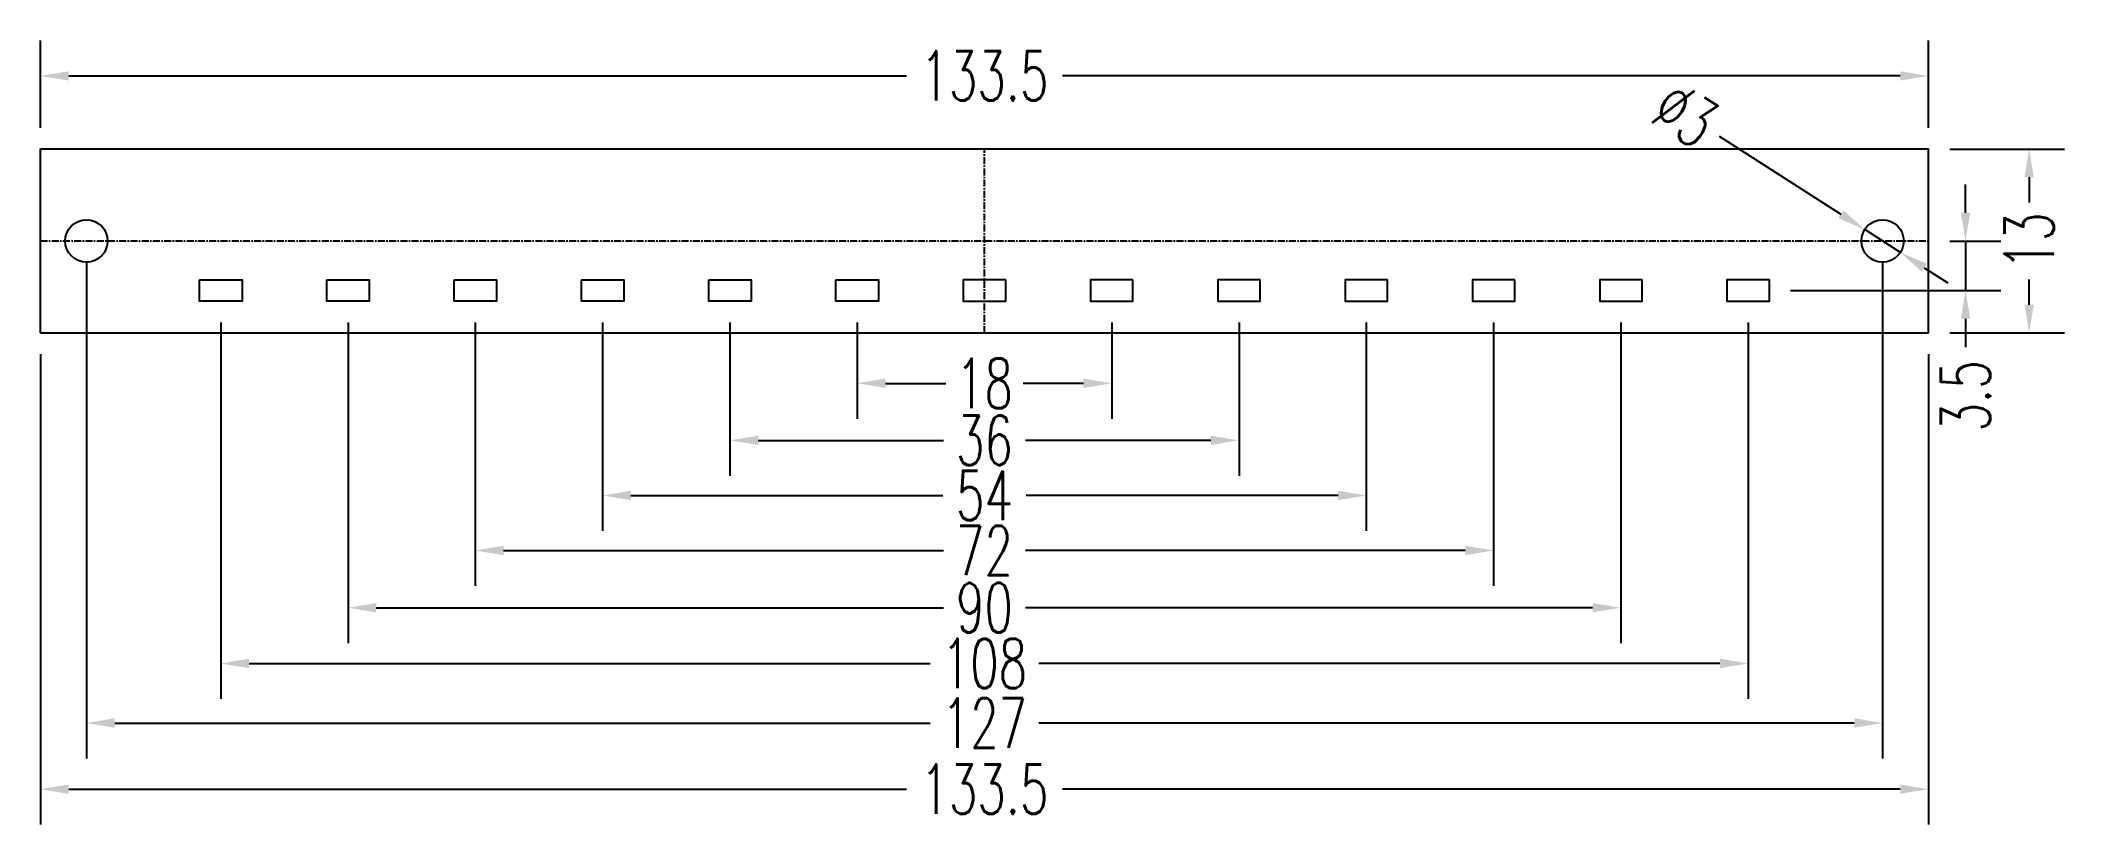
# Model space of a CAD drawing. Header units: millimetres. Extents: x -2018 to 1793, y 1393 to 1813.
# Drawn here: x 1650.4 to 1793.5, y 1646.8 to 1702.2 of the extents above; entities that cross this region are included whole.
import ezdxf

# ---------------------------------------------------------------- set-up
doc = ezdxf.new("R2010")
doc.units = ezdxf.units.MM
doc.linetypes.add('CENTER', pattern=[0.6, 0.375, -0.075, 0.075, -0.075])
doc.styles.add('romans', font='romans.shx', dxfattribs={"width": 0.67, "bigfont": 'fangsong.shx'})
doc.dimstyles.new('MSTD', dxfattribs={"dimtxt": 3.5, "dimasz": 2, "dimexe": 2.5, "dimexo": 1.5, "dimgap": 1, "dimtad": 0, "dimdsep": 46, "dimtxsty": 'romans', "dimcen": 0, "dimclrd": 5, "dimclre": 5, "dimclrt": 3, "dimadec": 1, "dimazin": 0, "dimtfac": 0.5, "dimtmove": 0, "dimatfit": 3, "dimfxl": 1, "dimarcsym": 0})

msp = doc.modelspace()

# ---------------------------------------------------------------- blocks, each defined once
blk = doc.blocks.new('*D312')
at = {"color": 5, "lineweight": -2}
for p, q in [((1382.91, -1070.57), (1391.52, -1076.09)), ((1395.73, -1078.79), (1393.2, -1077.17)), ((1397.41, -1079.87), (1399.09, -1080.94))]:
    blk.add_line(p, q, dxfattribs=at)
at = {"color": 5}
for points in [[(1391.7, -1075.81), (1391.34, -1076.37), (1393.2, -1077.17)], [(1397.59, -1079.58), (1397.23, -1080.15), (1395.73, -1078.79)]]:
    blk.add_solid(points, dxfattribs=at)
at = {"layer": 'Defpoints', "color": 0}
for p in [(1393.2, -1077.17), (1395.73, -1078.79)]:
    blk.add_point(p, dxfattribs=at)
at = {"color": 3, "insert": (1380.51, -1069.04), "char_height": 3.5, "attachment_point": 5, "rotation": 327.3555, "style": 'romans'}
blk.add_mtext('∅3', dxfattribs=at)
blk = doc.blocks.new('*D311')
at = {"color": 5, "lineweight": -2}
for p, q in [((1400.33, -1075.98), (1400.33, -1073.98)), ((1399.21, -1077.98), (1402.83, -1077.98)), ((1400.33, -1077.98), (1400.33, -1081.48)), ((1387.96, -1081.48), (1402.83, -1081.48)), ((1400.33, -1083.48), (1400.33, -1085.48))]:
    blk.add_line(p, q, dxfattribs=at)
at = {"color": 5}
for points in [[(1400, -1075.98), (1400.66, -1075.98), (1400.33, -1077.98)], [(1400, -1083.48), (1400.66, -1083.48), (1400.33, -1081.48)]]:
    blk.add_solid(points, dxfattribs=at)
at = {"layer": 'Defpoints', "color": 0}
for p in [(1397.71, -1077.98), (1386.46, -1081.48), (1400.33, -1081.48)]:
    blk.add_point(p, dxfattribs=at)
at = {"color": 3, "insert": (1400.33, -1088.93), "char_height": 3.5, "attachment_point": 5, "rotation": 90, "style": 'romans'}
blk.add_mtext('3.5', dxfattribs=at)
blk = doc.blocks.new('*D310')
at = {"color": 5, "lineweight": -2}
for p, q in [((1264.21, -1085.98), (1264.21, -1119.22)), ((1397.71, -1085.98), (1397.71, -1119.22)), ((1266.21, -1116.72), (1325.44, -1116.72)), ((1395.71, -1116.72), (1336.49, -1116.72))]:
    blk.add_line(p, q, dxfattribs=at)
at = {"color": 5}
for points in [[(1266.21, -1116.39), (1266.21, -1117.05), (1264.21, -1116.72)], [(1395.71, -1116.39), (1395.71, -1117.05), (1397.71, -1116.72)]]:
    blk.add_solid(points, dxfattribs=at)
at = {"layer": 'Defpoints', "color": 0}
for p in [(1264.21, -1084.48), (1397.71, -1084.48), (1397.71, -1116.72)]:
    blk.add_point(p, dxfattribs=at)
at = {"color": 3, "insert": (1330.96, -1116.72), "char_height": 3.5, "attachment_point": 5, "style": 'romans'}
blk.add_mtext('133.5', dxfattribs=at)
blk = doc.blocks.new('*D309')
at = {"color": 5, "lineweight": -2}
for p, q in [((1267.46, -1079.48), (1267.46, -1114.55)), ((1394.46, -1079.48), (1394.46, -1114.55)), ((1269.46, -1112.05), (1327.12, -1112.05)), ((1392.46, -1112.05), (1334.81, -1112.05))]:
    blk.add_line(p, q, dxfattribs=at)
at = {"color": 5}
for points in [[(1269.46, -1111.71), (1269.46, -1112.38), (1267.46, -1112.05)], [(1392.46, -1111.71), (1392.46, -1112.38), (1394.46, -1112.05)]]:
    blk.add_solid(points, dxfattribs=at)
at = {"layer": 'Defpoints', "color": 0}
for p in [(1267.46, -1077.98), (1394.46, -1077.98), (1267.46, -1112.05)]:
    blk.add_point(p, dxfattribs=at)
at = {"color": 3, "insert": (1330.96, -1112.05), "char_height": 3.5, "attachment_point": 5, "style": 'romans'}
blk.add_mtext('127', dxfattribs=at)
blk = doc.blocks.new('*D308')
at = {"color": 5, "lineweight": -2}
for p, q in [((1276.96, -1083.73), (1276.96, -1110.34)), ((1384.96, -1083.73), (1384.96, -1110.34)), ((1278.96, -1107.84), (1327.12, -1107.84)), ((1382.96, -1107.84), (1334.81, -1107.84))]:
    blk.add_line(p, q, dxfattribs=at)
at = {"color": 5}
for points in [[(1278.96, -1107.5), (1278.96, -1108.17), (1276.96, -1107.84)], [(1382.96, -1107.5), (1382.96, -1108.17), (1384.96, -1107.84)]]:
    blk.add_solid(points, dxfattribs=at)
at = {"layer": 'Defpoints', "color": 0}
for p in [(1276.96, -1082.23), (1384.96, -1082.23), (1276.96, -1107.84)]:
    blk.add_point(p, dxfattribs=at)
at = {"color": 3, "insert": (1330.96, -1107.84), "char_height": 3.5, "attachment_point": 5, "style": 'romans'}
blk.add_mtext('108', dxfattribs=at)
blk = doc.blocks.new('*D307')
at = {"color": 5, "lineweight": -2}
for p, q in [((1285.96, -1083.73), (1285.96, -1106.4)), ((1375.96, -1083.73), (1375.96, -1106.4)), ((1287.96, -1103.9), (1328.07, -1103.9)), ((1373.96, -1103.9), (1333.86, -1103.9))]:
    blk.add_line(p, q, dxfattribs=at)
at = {"color": 5}
for points in [[(1287.96, -1103.57), (1287.96, -1104.23), (1285.96, -1103.9)], [(1373.96, -1103.57), (1373.96, -1104.23), (1375.96, -1103.9)]]:
    blk.add_solid(points, dxfattribs=at)
at = {"layer": 'Defpoints', "color": 0}
for p in [(1285.96, -1082.23), (1375.96, -1082.23), (1375.96, -1103.9)]:
    blk.add_point(p, dxfattribs=at)
at = {"color": 3, "insert": (1330.96, -1103.9), "char_height": 3.5, "attachment_point": 5, "style": 'romans'}
blk.add_mtext('90', dxfattribs=at)
blk = doc.blocks.new('*D306')
at = {"color": 5, "lineweight": -2}
for p, q in [((1294.96, -1083.73), (1294.96, -1102.35)), ((1366.96, -1083.73), (1366.96, -1102.35)), ((1296.96, -1099.85), (1328.07, -1099.85)), ((1364.96, -1099.85), (1333.86, -1099.85))]:
    blk.add_line(p, q, dxfattribs=at)
at = {"color": 5}
for points in [[(1296.96, -1099.52), (1296.96, -1100.19), (1294.96, -1099.85)], [(1364.96, -1099.52), (1364.96, -1100.19), (1366.96, -1099.85)]]:
    blk.add_solid(points, dxfattribs=at)
at = {"layer": 'Defpoints', "color": 0}
for p in [(1294.96, -1082.23), (1366.96, -1082.23), (1366.96, -1099.85)]:
    blk.add_point(p, dxfattribs=at)
at = {"color": 3, "insert": (1330.96, -1099.85), "char_height": 3.5, "attachment_point": 5, "style": 'romans'}
blk.add_mtext('72', dxfattribs=at)
blk = doc.blocks.new('*D305')
at = {"color": 5, "lineweight": -2}
for p, q in [((1303.96, -1083.73), (1303.96, -1098.47)), ((1357.96, -1083.73), (1357.96, -1098.47)), ((1305.96, -1095.97), (1328.01, -1095.97)), ((1355.96, -1095.97), (1333.92, -1095.97))]:
    blk.add_line(p, q, dxfattribs=at)
at = {"color": 5}
for points in [[(1305.96, -1095.63), (1305.96, -1096.3), (1303.96, -1095.97)], [(1355.96, -1095.63), (1355.96, -1096.3), (1357.96, -1095.97)]]:
    blk.add_solid(points, dxfattribs=at)
at = {"layer": 'Defpoints', "color": 0}
for p in [(1303.96, -1082.23), (1357.96, -1082.23), (1357.96, -1095.97)]:
    blk.add_point(p, dxfattribs=at)
at = {"color": 3, "insert": (1330.96, -1095.97), "char_height": 3.5, "attachment_point": 5, "style": 'romans'}
blk.add_mtext('54', dxfattribs=at)
blk = doc.blocks.new('*D304')
at = {"color": 5, "lineweight": -2}
for p, q in [((1312.96, -1083.73), (1312.96, -1094.57)), ((1348.96, -1083.73), (1348.96, -1094.57)), ((1314.96, -1092.07), (1328.07, -1092.07)), ((1346.96, -1092.07), (1333.86, -1092.07))]:
    blk.add_line(p, q, dxfattribs=at)
at = {"color": 5}
for points in [[(1314.96, -1091.74), (1314.96, -1092.4), (1312.96, -1092.07)], [(1346.96, -1091.74), (1346.96, -1092.4), (1348.96, -1092.07)]]:
    blk.add_solid(points, dxfattribs=at)
at = {"layer": 'Defpoints', "color": 0}
for p in [(1312.96, -1082.23), (1348.96, -1082.23), (1348.96, -1092.07)]:
    blk.add_point(p, dxfattribs=at)
at = {"color": 3, "insert": (1330.96, -1092.07), "char_height": 3.5, "attachment_point": 5, "style": 'romans'}
blk.add_mtext('36', dxfattribs=at)
blk = doc.blocks.new('*D303')
at = {"color": 5, "lineweight": -2}
for p, q in [((1321.96, -1083.73), (1321.96, -1090.54)), ((1339.96, -1083.73), (1339.96, -1090.54)), ((1323.96, -1088.04), (1328.23, -1088.04)), ((1337.96, -1088.04), (1333.69, -1088.04))]:
    blk.add_line(p, q, dxfattribs=at)
at = {"color": 5}
for points in [[(1323.96, -1087.7), (1323.96, -1088.37), (1321.96, -1088.04)], [(1337.96, -1087.7), (1337.96, -1088.37), (1339.96, -1088.04)]]:
    blk.add_solid(points, dxfattribs=at)
at = {"layer": 'Defpoints', "color": 0}
for p in [(1321.96, -1082.23), (1339.96, -1082.23), (1339.96, -1088.04)]:
    blk.add_point(p, dxfattribs=at)
at = {"color": 3, "insert": (1330.96, -1088.04), "char_height": 3.5, "attachment_point": 5, "style": 'romans'}
blk.add_mtext('18', dxfattribs=at)
blk = doc.blocks.new('*D302')
at = {"color": 5, "lineweight": -2}
for p, q in [((1264.21, -1069.98), (1264.21, -1063.81)), ((1397.71, -1069.98), (1397.71, -1063.81)), ((1266.21, -1066.31), (1325.44, -1066.31)), ((1395.71, -1066.31), (1336.49, -1066.31))]:
    blk.add_line(p, q, dxfattribs=at)
at = {"color": 5}
for points in [[(1266.21, -1065.98), (1266.21, -1066.64), (1264.21, -1066.31)], [(1395.71, -1065.98), (1395.71, -1066.64), (1397.71, -1066.31)]]:
    blk.add_solid(points, dxfattribs=at)
at = {"layer": 'Defpoints', "color": 0}
for p in [(1264.21, -1066.31), (1264.21, -1071.48), (1397.71, -1071.48)]:
    blk.add_point(p, dxfattribs=at)
at = {"color": 3, "insert": (1330.96, -1066.31), "char_height": 3.5, "attachment_point": 5, "style": 'romans'}
blk.add_mtext('133.5', dxfattribs=at)
blk = doc.blocks.new('*D301')
at = {"color": 5, "lineweight": -2}
for p, q in [((1399.21, -1071.48), (1407.33, -1071.48)), ((1404.83, -1073.48), (1404.83, -1075.25)), ((1404.83, -1082.48), (1404.83, -1080.71)), ((1399.21, -1084.48), (1407.33, -1084.48))]:
    blk.add_line(p, q, dxfattribs=at)
at = {"color": 5}
for points in [[(1404.5, -1073.48), (1405.16, -1073.48), (1404.83, -1071.48)], [(1404.5, -1082.48), (1405.16, -1082.48), (1404.83, -1084.48)]]:
    blk.add_solid(points, dxfattribs=at)
at = {"layer": 'Defpoints', "color": 0}
for p in [(1397.71, -1071.48), (1397.71, -1084.48), (1404.83, -1084.48)]:
    blk.add_point(p, dxfattribs=at)
at = {"color": 3, "insert": (1404.83, -1077.98), "char_height": 3.5, "attachment_point": 5, "rotation": 90, "style": 'romans'}
blk.add_mtext('13', dxfattribs=at)

# ---------------------------------------------------------------- dimensions: what is measured, and where the dimension line sits
for base, p1, p2, picture, middle in [((1650.357, 1699.723), (1783.857, 1694.555), (1650.357, 1694.555), '*D302', (1717.107, 1699.723)), ((1653.607, 1653.986), (1780.607, 1688.055), (1653.607, 1688.055), '*D309', (1717.107, 1653.986)), ((1663.107, 1658.195), (1771.107, 1683.805), (1663.107, 1683.805), '*D308', (1717.107, 1658.195)), ((1762.107, 1662.132), (1672.107, 1683.805), (1762.107, 1683.805), '*D307', (1717.107, 1662.132)), ((1753.107, 1666.179), (1681.107, 1683.805), (1753.107, 1683.805), '*D306', (1717.107, 1666.179)), ((1744.107, 1670.065), (1690.107, 1683.805), (1744.107, 1683.805), '*D305', (1717.107, 1670.065)), ((1735.107, 1673.962), (1699.107, 1683.805), (1735.107, 1683.805), '*D304', (1717.107, 1673.962)), ((1726.107, 1677.997), (1708.107, 1683.805), (1726.107, 1683.805), '*D303', (1717.107, 1677.997)), ((1783.857, 1649.313), (1650.357, 1681.555), (1783.857, 1681.555), '*D310', (1717.107, 1649.313))]:
    dim = msp.add_linear_dim(base=base, p1=p1, p2=p2, dimstyle='MSTD')
    dim.commit()
    dim.dimension.update_dxf_attribs({"geometry": picture, "text_midpoint": middle, "insert": (386.144, 2766.032)})
dim = msp.add_diameter_dim_2p(p1=(1781.87, 1687.246), p2=(1779.344, 1688.864), dimstyle='MSTD')
dim.commit()
dim.dimension.update_dxf_attribs({"geometry": '*D312', "text_midpoint": (1766.655, 1696.993), "dimtype": 131, "insert": (386.144, 2766.032)})
for base, p1, p2, picture, middle in [((1790.974, 1681.555), (1783.857, 1694.555), (1783.857, 1681.555), '*D301', (1790.974, 1688.055)), ((1786.473, 1684.555), (1783.857, 1688.055), (1772.607, 1684.555), '*D311', (1786.473, 1677.098))]:
    dim = msp.add_linear_dim(base=base, p1=p1, p2=p2, angle=90, dimstyle='MSTD')
    dim.commit()
    dim.dimension.update_dxf_attribs({"geometry": picture, "text_midpoint": middle, "insert": (386.144, 2766.032)})

# ---------------------------------------------------------------- linework, layer by layer
for p, q in [((1650.357, 1694.555), (1783.857, 1694.555)), ((1650.357, 1681.555), (1650.357, 1694.555)), ((1783.857, 1681.555), (1783.857, 1694.555)), ((1650.357, 1681.555), (1783.857, 1681.555))]:
    msp.add_line(p, q)
at = {"color": 1, "linetype": 'CENTER', "ltscale": 1.3208}
for p, q in [((1717.107, 1681.555), (1717.107, 1694.555)), ((1650.357, 1688.055), (1783.857, 1688.055))]:
    msp.add_line(p, q, dxfattribs=at)
for points in [[(1661.607, 1685.305), (1664.607, 1685.305), (1664.607, 1683.805), (1661.607, 1683.805)], [(1670.607, 1685.305), (1673.607, 1685.305), (1673.607, 1683.805), (1670.607, 1683.805)], [(1679.607, 1685.305), (1682.607, 1685.305), (1682.607, 1683.805), (1679.607, 1683.805)], [(1688.607, 1685.305), (1691.607, 1685.305), (1691.607, 1683.805), (1688.607, 1683.805)], [(1697.607, 1685.305), (1700.607, 1685.305), (1700.607, 1683.805), (1697.607, 1683.805)], [(1706.607, 1685.305), (1709.607, 1685.305), (1709.607, 1683.805), (1706.607, 1683.805)], [(1718.607, 1685.305), (1715.607, 1685.305), (1715.607, 1683.805), (1718.607, 1683.805)], [(1727.607, 1685.305), (1724.607, 1685.305), (1724.607, 1683.805), (1727.607, 1683.805)], [(1736.607, 1685.305), (1733.607, 1685.305), (1733.607, 1683.805), (1736.607, 1683.805)], [(1745.607, 1685.305), (1742.607, 1685.305), (1742.607, 1683.805), (1745.607, 1683.805)], [(1754.607, 1685.305), (1751.607, 1685.305), (1751.607, 1683.805), (1754.607, 1683.805)], [(1763.607, 1685.305), (1760.607, 1685.305), (1760.607, 1683.805), (1763.607, 1683.805)], [(1772.607, 1685.305), (1769.607, 1685.305), (1769.607, 1683.805), (1772.607, 1683.805)]]:
    msp.add_lwpolyline(points, close=True)
for centre in [(1653.607, 1688.055), (1780.607, 1688.055)]:
    msp.add_circle(centre, 1.5)

msp.set_redraw_order([(e.dxf.handle, doc.entitydb.next_handle()) for e in msp.query("TEXT MTEXT ATTDEF DIMENSION ARC_DIMENSION")])  # texts and dimensions are drawn at this point

doc.saveas('drawing.dxf')
